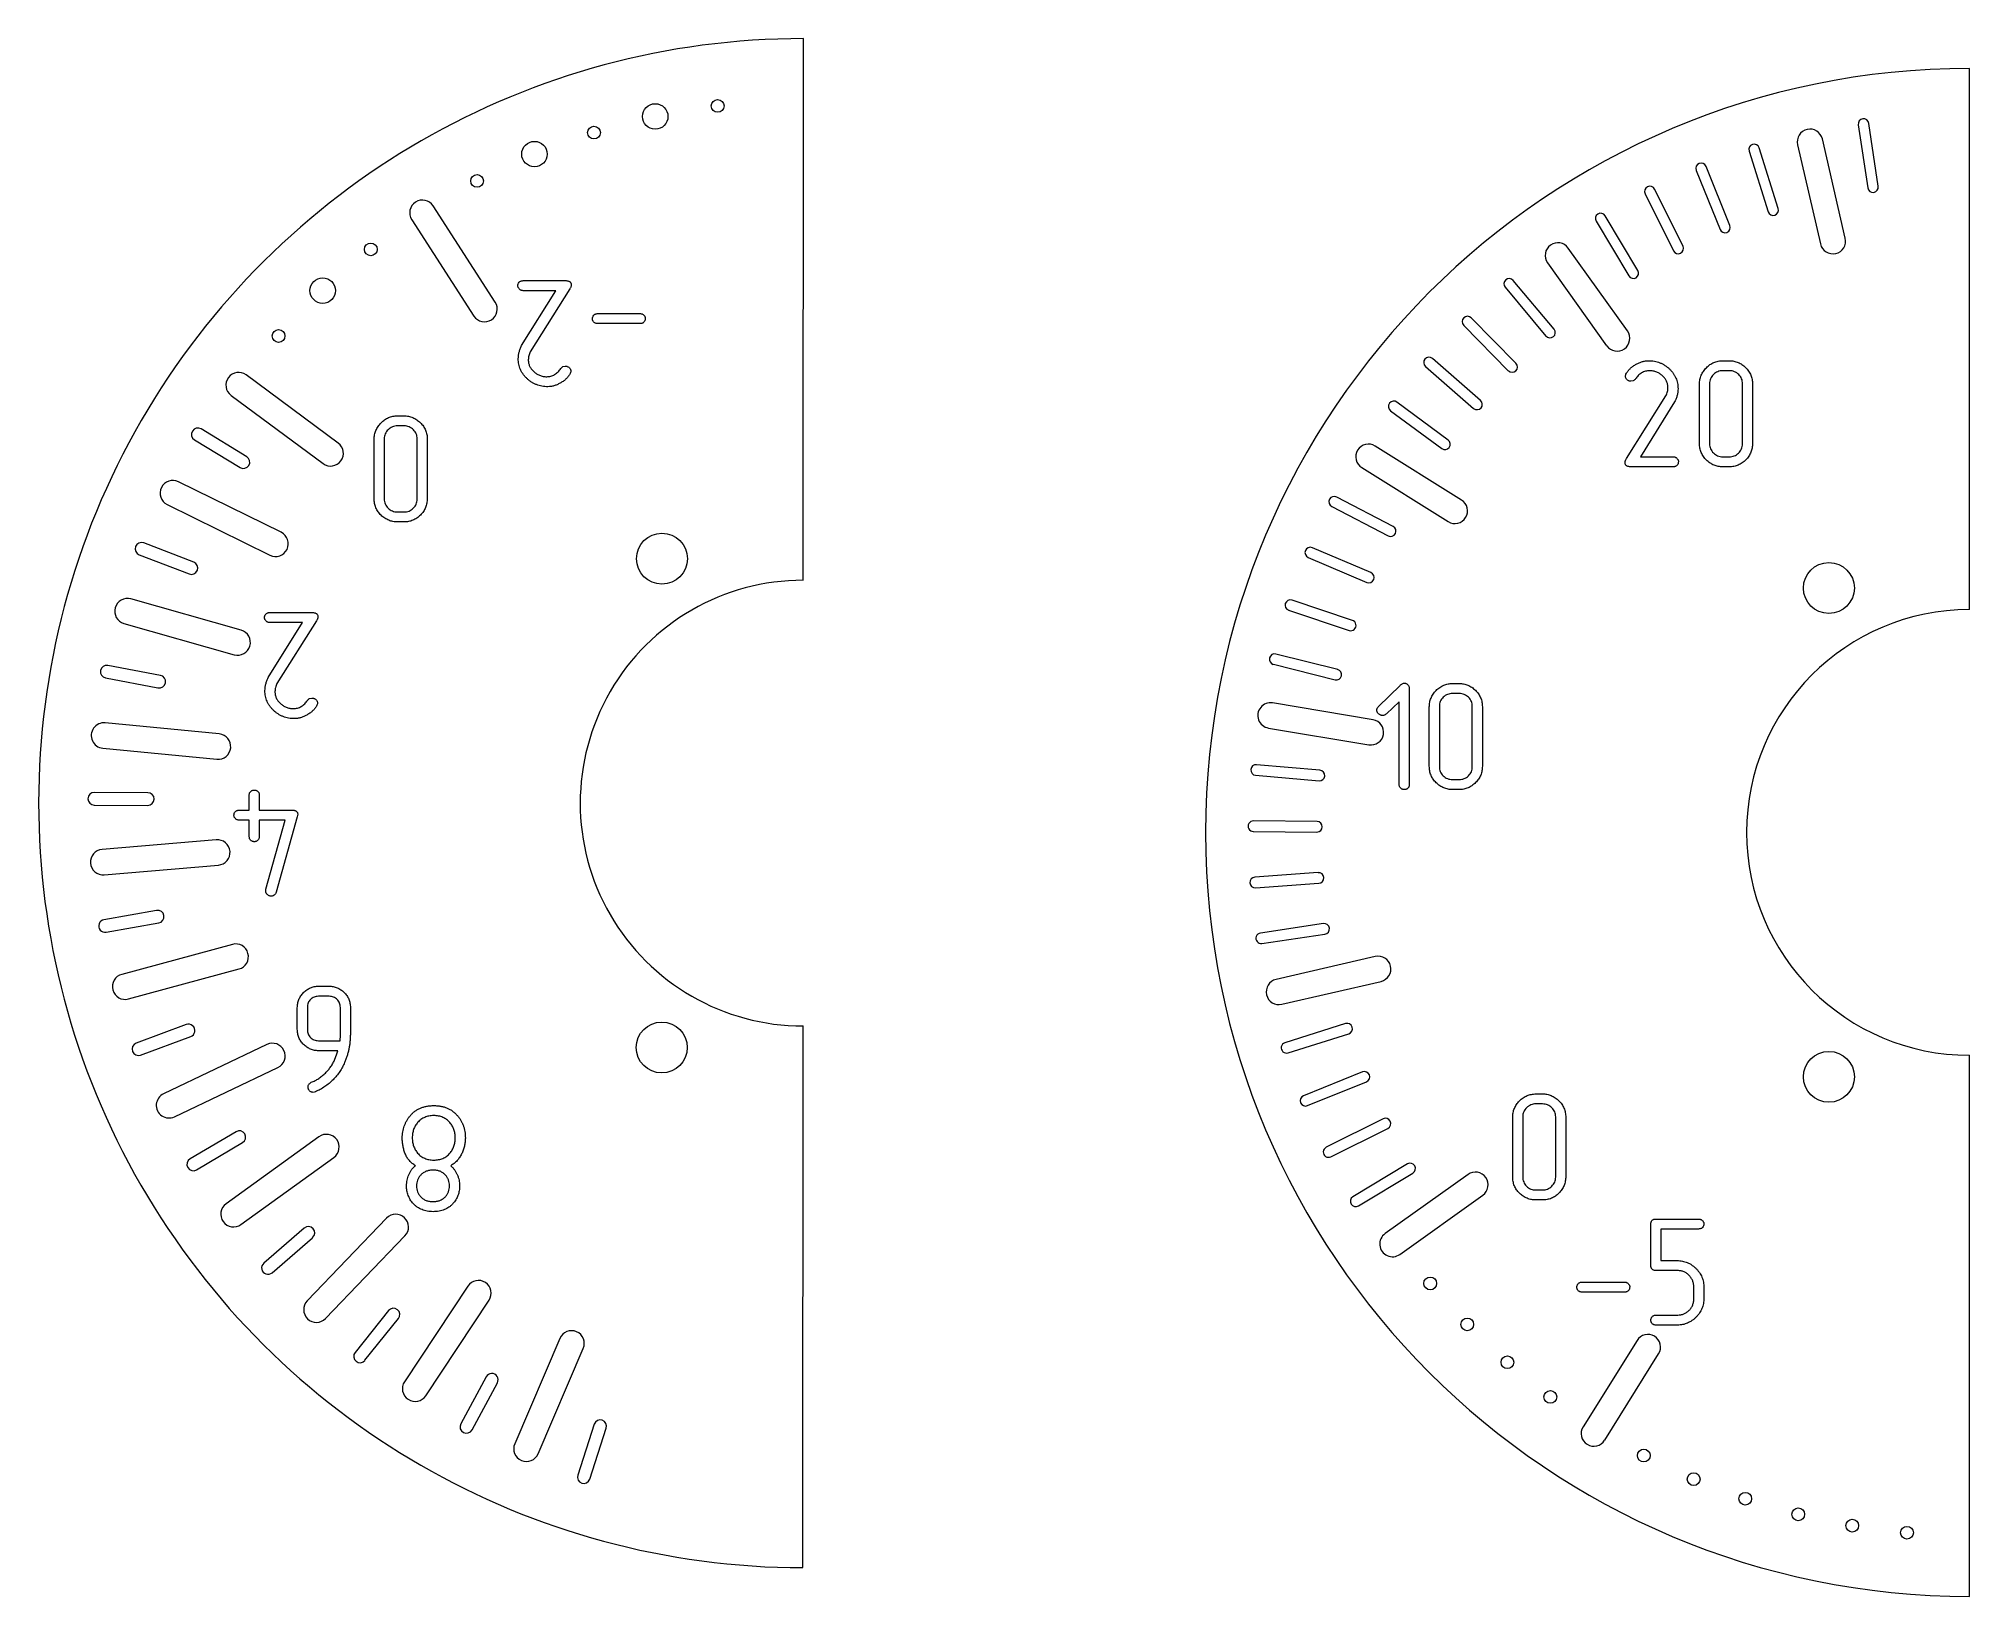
# Model space of a CAD drawing. Header units: millimetres. Extents: x 87.3 to 178.3, y 89.3 to 162.7.
import ezdxf

# ---------------------------------------------------------------- set-up
doc = ezdxf.new("R2010")
doc.units = ezdxf.units.MM

msp = doc.modelspace()

# ---------------------------------------------------------------- linework, layer by layer
at = {"color": 7, "linetype": 'Continuous', "lineweight": 15}
for p, q in [((123.318, 137.142), (123.328, 162.669)), ((178.28, 135.76), (178.28, 161.26)), ((173.044, 158.603), (173.487, 155.636)), ((173.982, 155.709), (173.538, 158.676)), ((169.271, 154.662), (168.369, 157.523)), ((170.182, 157.669), (171.261, 152.992)), ((172.431, 153.262), (171.351, 157.939)), ((166.992, 153.865), (165.869, 156.646)), ((167.892, 157.373), (168.795, 154.512)), ((165.405, 156.459), (166.529, 153.678)), ((108.795, 150.248), (105.869, 154.786)), ((162.997, 155.353), (164.335, 152.668)), ((164.783, 152.891), (163.444, 155.576)), ((104.86, 154.136), (107.786, 149.597)), ((160.683, 154.061), (162.228, 151.489)), ((162.657, 151.747), (161.111, 154.318)), ((158.396, 152.103), (161.183, 148.196)), ((162.16, 148.892), (159.373, 152.8)), ((110.111, 151.264), (112.106, 151.264)), ((158.706, 148.977), (156.777, 151.275)), ((110.042, 148.201), (111.657, 150.791)), ((111.657, 150.791), (110.111, 150.791)), ((112.316, 150.876), (110.448, 147.916)), ((156.394, 150.954), (158.322, 148.655)), ((113.624, 149.71), (115.62, 149.71)), ((156.905, 147.368), (154.802, 149.508)), ((115.62, 149.237), (113.624, 149.237)), ((154.446, 149.157), (156.548, 147.017)), ((155.236, 145.623), (152.972, 147.591)), ((166.66, 147.491), (166.96, 147.491)), ((101.397, 143.609), (97.058, 146.823)), ((111.988, 147.211), (112.1, 147.237)), ((152.644, 147.214), (154.908, 145.245)), ((162.44, 146.544), (162.328, 146.519)), ((166.965, 147.018), (166.655, 147.018)), ((96.343, 145.858), (100.683, 142.645)), ((162.112, 142.88), (163.979, 145.84)), ((165.56, 143.591), (165.56, 146.391)), ((166.033, 146.41), (166.033, 143.572)), ((167.587, 143.572), (167.587, 146.41)), ((168.06, 146.391), (168.06, 143.591)), ((104.191, 144.891), (104.491, 144.891)), ((151.001, 145.135), (153.412, 143.35)), ((153.71, 143.752), (151.298, 145.536)), ((164.386, 145.555), (162.771, 142.964)), ((97.085, 142.967), (94.935, 144.277)), ((103.091, 140.991), (103.091, 143.791)), ((103.564, 143.81), (103.564, 140.972)), ((104.496, 144.418), (104.186, 144.418)), ((105.118, 140.972), (105.118, 143.81)), ((105.591, 143.791), (105.591, 140.991)), ((94.622, 143.765), (96.773, 142.454)), ((154.343, 140.925), (150.273, 143.468)), ((162.771, 142.964), (164.317, 142.964)), ((166.655, 142.964), (166.965, 142.964)), ((149.637, 142.451), (153.708, 139.907)), ((164.317, 142.491), (162.322, 142.491)), ((166.96, 142.491), (166.66, 142.491)), ((98.709, 139.405), (93.863, 141.788)), ((151.12, 139.681), (148.459, 141.066)), ((93.334, 140.711), (98.179, 138.328)), ((104.186, 140.364), (104.496, 140.364)), ((148.228, 140.623), (150.889, 139.237)), ((104.491, 139.891), (104.191, 139.891)), ((92.016, 138.343), (94.367, 137.44)), ((94.582, 138), (92.231, 138.903)), ((150.072, 137.505), (147.31, 138.678)), ((147.115, 138.217), (149.877, 137.045)), ((96.818, 134.787), (91.624, 136.262)), ((98.17, 135.624), (100.165, 135.624)), ((146.194, 135.732), (149.039, 134.78)), ((149.198, 135.254), (146.353, 136.206)), ((91.296, 135.108), (96.491, 133.632)), ((98.101, 132.56), (99.716, 135.151)), ((99.716, 135.151), (98.17, 135.151)), ((100.375, 135.236), (98.507, 132.275)), ((93.011, 132.664), (90.536, 133.131)), ((145.472, 133.183), (148.383, 132.457)), ((148.504, 132.942), (145.593, 133.668)), ((90.425, 132.542), (92.9, 132.074)), ((150.427, 131.195), (151.446, 132.187)), ((151.878, 132.012), (151.878, 127.529)), ((153.924, 132.28), (154.224, 132.28)), ((100.047, 131.571), (100.159, 131.596)), ((150.171, 130.572), (145.437, 131.365)), ((151.405, 131.421), (150.799, 130.846)), ((151.405, 127.529), (151.405, 131.421)), ((152.824, 128.38), (152.824, 131.18)), ((153.297, 131.199), (153.297, 128.361)), ((154.23, 131.807), (153.919, 131.807)), ((154.851, 128.361), (154.851, 131.199)), ((155.324, 131.18), (155.324, 128.38)), ((95.787, 129.904), (90.412, 130.424)), ((145.239, 130.181), (149.973, 129.389)), ((90.297, 129.23), (95.672, 128.71)), ((147.669, 128.189), (144.68, 128.451)), ((144.636, 127.953), (147.625, 127.691)), ((153.919, 127.753), (154.23, 127.753)), ((89.9, 126.549), (92.418, 126.533)), ((92.422, 127.133), (89.903, 127.149)), ((97.203, 126.31), (97.203, 127.02)), ((97.676, 127.02), (97.676, 126.31)), ((154.224, 127.28), (153.924, 127.28)), ((96.721, 126.31), (97.203, 126.31)), ((97.203, 125.837), (96.721, 125.837)), ((97.203, 125.077), (97.203, 125.837)), ((97.676, 126.31), (99.225, 126.31)), ((97.676, 125.837), (97.676, 125.077)), ((98.897, 125.837), (97.676, 125.837)), ((97.988, 122.586), (98.897, 125.837)), ((99.463, 125.998), (98.466, 122.442)), ((99.478, 126.056), (99.463, 125.998)), ((99.485, 126.118), (99.478, 126.056)), ((147.533, 125.779), (144.533, 125.805)), ((95.648, 124.916), (90.267, 124.463)), ((144.529, 125.305), (147.529, 125.279)), ((90.368, 123.267), (95.749, 123.72)), ((147.587, 123.365), (144.594, 123.155)), ((144.629, 122.657), (147.622, 122.866)), ((97.978, 122.509), (97.988, 122.586)), ((98.38, 122.304), (98.334, 122.278)), ((92.835, 121.586), (90.354, 121.15)), ((90.458, 120.559), (92.939, 120.995)), ((147.831, 120.962), (144.863, 120.519)), ((144.937, 120.024), (147.904, 120.468)), ((96.406, 119.984), (91.194, 118.573)), ((150.278, 119.411), (145.601, 118.332)), ((91.507, 117.415), (96.72, 118.826)), ((100.976, 117.54), (100.459, 117.54)), ((100.468, 118.013), (100.968, 118.013)), ((145.871, 117.162), (150.548, 118.242)), ((99.468, 115.986), (99.468, 117)), ((99.941, 117.017), (99.941, 115.969)), ((101.495, 115.707), (101.495, 117.017)), ((101.968, 117.013), (101.968, 115.764)), ((94.236, 116.203), (91.874, 115.329)), ((92.082, 114.766), (94.444, 115.641)), ((101.483, 115.446), (101.495, 115.707)), ((123.301, 90.615), (123.31, 116.142)), ((148.878, 116.252), (146.017, 115.35)), ((146.167, 114.873), (149.028, 115.775)), ((98.037, 115.268), (93.162, 112.945)), ((100.459, 115.446), (101.483, 115.446)), ((101.373, 114.973), (100.469, 114.973)), ((101.241, 114.578), (101.316, 114.773)), ((101.316, 114.773), (101.373, 114.973)), ((178.28, 89.26), (178.28, 114.76)), ((93.678, 111.862), (98.553, 114.184)), ((149.675, 113.973), (146.894, 112.849)), ((100.318, 113.038), (100.211, 113.013)), ((147.081, 112.385), (149.862, 113.509)), ((157.853, 112.94), (158.153, 112.94)), ((158.158, 112.467), (157.847, 112.467)), ((96.579, 111.159), (94.412, 109.875)), ((150.649, 111.763), (147.964, 110.425)), ((148.187, 109.977), (150.872, 111.316)), ((156.753, 109.04), (156.753, 111.84)), ((157.226, 111.859), (157.226, 109.021)), ((158.78, 109.021), (158.78, 111.859)), ((159.253, 111.84), (159.253, 109.04)), ((94.718, 109.359), (96.885, 110.643)), ((100.487, 110.92), (96.107, 107.761)), ((96.81, 106.788), (101.189, 109.947)), ((151.793, 109.637), (149.222, 108.092)), ((149.479, 107.663), (152.051, 109.209)), ((154.648, 109.141), (150.74, 106.353)), ((157.847, 108.413), (158.158, 108.413)), ((151.437, 105.376), (155.344, 108.164)), ((158.153, 107.94), (157.853, 107.94)), ((99.79, 106.617), (97.888, 104.965)), ((103.677, 107.083), (99.935, 103.189)), ((163.266, 104.854), (163.266, 106.801)), ((163.516, 107.044), (165.516, 107.044)), ((163.739, 106.571), (163.739, 105.084)), ((165.513, 106.571), (163.739, 106.571)), ((98.282, 104.512), (100.183, 106.164)), ((100.801, 102.358), (104.542, 106.252)), ((163.739, 105.084), (164.499, 105.084)), ((107.503, 103.88), (104.521, 99.378)), ((160.028, 104.071), (162.024, 104.071)), ((164.533, 104.611), (163.52, 104.611)), ((165.293, 103.302), (165.293, 103.826)), ((165.766, 103.818), (165.766, 103.311)), ((105.521, 98.716), (108.504, 103.218)), ((162.024, 103.598), (160.028, 103.598)), ((103.763, 102.725), (102.189, 100.759)), ((102.657, 100.384), (104.232, 102.35)), ((164.516, 102.044), (163.516, 102.044)), ((163.52, 102.517), (164.533, 102.517)), ((111.842, 101.416), (109.716, 96.452)), ((162.615, 101.324), (160.072, 97.253)), ((110.819, 95.98), (112.945, 100.943)), ((161.089, 96.617), (163.633, 100.688)), ((108.37, 99.608), (107.174, 97.392)), ((107.702, 97.107), (108.898, 99.323)), ((113.462, 97.368), (112.682, 94.973)), ((113.253, 94.788), (114.032, 97.183))]:
    msp.add_line(p, q, dxfattribs=at)
for centre, radius in [((116.337, 159.001), 0.6), ((119.279, 159.497), 0.3), ((113.451, 158.242), 0.3), ((110.645, 157.227), 0.6), ((107.943, 155.963), 0.3), ((102.932, 152.733), 0.3), ((100.665, 150.792), 0.6), ((98.583, 148.656), 0.3), ((116.655, 138.162), 1.2), ((171.657, 136.778), 1.2), ((116.646, 115.126), 1.2), ((171.657, 113.742), 1.2), ((152.865, 104.006), 0.3), ((154.611, 102.077), 0.3), ((156.503, 100.292), 0.3), ((158.529, 98.66), 0.3), ((162.934, 95.898), 0.3), ((165.285, 94.784), 0.3), ((167.716, 93.859), 0.3), ((170.212, 93.127), 0.3), ((172.758, 92.593), 0.3), ((175.338, 92.26), 0.3)]:
    msp.add_circle(centre, radius, dxfattribs=at)
for centre, radius, start, end in [((123.301, 126.642), 36.027, 89.95685, 270), ((178.28, 125.26), 36, 90, 270), ((170.766, 157.804), 0.6, 13, 193), ((173.291, 158.64), 0.25, 8.5, 188.5), ((168.131, 157.448), 0.25, 17.5, 197.5), ((165.637, 156.553), 0.25, 22, 202), ((163.221, 155.464), 0.25, 26.5, 206.5), ((173.735, 155.672), 0.25, 188.5, 8.5), ((105.364, 154.461), 0.6, 32.81176, 212.81176), ((160.897, 154.19), 0.25, 31, 211), ((166.761, 153.771), 0.25, 202, 22), ((169.033, 154.587), 0.25, 197.5, 17.5), ((158.884, 152.452), 0.6, 35.5, 215.5), ((164.559, 152.779), 0.25, 206.5, 26.5), ((171.846, 153.127), 0.6, 193, 13), ((156.586, 151.114), 0.25, 40, 220), ((162.442, 151.618), 0.25, 211, 31), ((108.291, 149.922), 0.6, 212.81176, 32.81176), ((154.624, 149.332), 0.25, 44.5, 224.5), ((158.514, 148.816), 0.25, 220, 40), ((161.672, 148.544), 0.6, 215.5, 35.5), ((152.808, 147.402), 0.25, 49, 229), ((96.701, 146.34), 0.6, 53.47842, 233.47842), ((156.727, 147.193), 0.25, 224.5, 44.5), ((155.072, 145.434), 0.25, 229, 49), ((151.15, 145.336), 0.25, 53.5, 233.5), ((94.778, 144.021), 0.3, 58.64509, 238.64509), ((96.929, 142.711), 0.3, 238.64509, 58.64509), ((101.04, 143.127), 0.6, 233.47842, 53.47842), ((149.955, 142.96), 0.6, 58, 238), ((153.561, 143.551), 0.25, 233.5, 53.5), ((93.598, 141.25), 0.6, 63.81176, 243.81176), ((148.343, 140.844), 0.25, 62.5, 242.5), ((154.026, 140.416), 0.6, 238, 58), ((98.444, 138.866), 0.6, 243.81176, 63.81176), ((151.004, 139.459), 0.25, 242.5, 62.5), ((92.124, 138.623), 0.3, 68.97842, 248.97842), ((147.213, 138.447), 0.25, 67, 247), ((94.475, 137.72), 0.3, 248.97842, 68.97842), ((149.974, 137.275), 0.25, 247, 67), ((123.301, 126.642), 10.5, 89.9044, 270.05245), ((91.46, 135.685), 0.6, 74.14509, 254.14509), ((146.274, 135.969), 0.25, 71.5, 251.5), ((178.28, 125.26), 10.5, 90, 270), ((96.655, 134.21), 0.6, 254.14509, 74.14509), ((149.119, 135.017), 0.25, 251.5, 71.5), ((90.48, 132.836), 0.3, 79.31176, 259.31176), ((145.532, 133.425), 0.25, 76, 256), ((148.443, 132.699), 0.25, 256, 76), ((92.955, 132.369), 0.3, 259.31176, 79.31176), ((145.338, 130.773), 0.6, 80.5, 260.5), ((90.354, 129.827), 0.6, 84.47842, 264.47842), ((150.072, 129.981), 0.6, 260.5, 80.5), ((95.729, 129.307), 0.6, 264.47842, 84.47842), ((144.658, 128.202), 0.25, 85, 265), ((147.647, 127.94), 0.25, 265, 85), ((89.901, 126.849), 0.3, 89.64509, 269.64509), ((92.42, 126.833), 0.3, 269.64509, 89.64509), ((144.531, 125.555), 0.25, 89.5, 269.5), ((147.531, 125.529), 0.25, 269.5, 89.5), ((95.698, 124.318), 0.6, 274.81176, 94.81176), ((90.317, 123.865), 0.6, 94.81176, 274.81176), ((144.612, 122.906), 0.25, 94, 274), ((147.605, 123.115), 0.25, 274, 94), ((90.406, 120.854), 0.3, 99.97842, 279.97842), ((92.887, 121.291), 0.3, 279.97842, 99.97842), ((144.9, 120.272), 0.25, 98.5, 278.5), ((147.867, 120.715), 0.25, 278.5, 98.5), ((96.563, 119.405), 0.6, 285.14509, 105.14509), ((150.413, 118.827), 0.6, 283, 103), ((91.35, 117.994), 0.6, 105.14509, 285.14509), ((145.736, 117.747), 0.6, 103, 283), ((94.34, 115.922), 0.3, 290.31176, 110.31176), ((148.953, 116.014), 0.25, 287.5, 107.5), ((91.978, 115.048), 0.3, 110.31176, 290.31176), ((98.295, 114.726), 0.6, 295.47842, 115.47842), ((146.092, 115.111), 0.25, 107.5, 287.5), ((149.769, 113.741), 0.25, 292, 112), ((93.42, 112.403), 0.6, 115.47842, 295.47842), ((146.987, 112.617), 0.25, 112, 292), ((96.732, 110.901), 0.3, 300.64509, 120.64509), ((100.838, 110.434), 0.6, 305.81176, 125.81176), ((150.76, 111.54), 0.25, 296.5, 116.5), ((148.076, 110.201), 0.25, 116.5, 296.5), ((94.565, 109.617), 0.3, 120.64509, 300.64509), ((151.922, 109.423), 0.25, 301, 121), ((154.996, 108.652), 0.6, 305.5, 125.5), ((96.459, 107.274), 0.6, 125.81176, 305.81176), ((149.35, 107.878), 0.25, 121, 301), ((99.987, 106.391), 0.3, 310.97842, 130.97842), ((104.109, 106.667), 0.6, 316.14509, 136.14509), ((151.088, 105.865), 0.6, 125.5, 305.5), ((98.085, 104.739), 0.3, 130.97842, 310.97842), ((108.003, 103.549), 0.6, 326.47842, 146.47842), ((100.368, 102.774), 0.6, 136.14509, 316.14509), ((103.997, 102.537), 0.3, 321.31176, 141.31176), ((112.394, 101.18), 0.6, 336.81176, 156.81176), ((163.124, 101.006), 0.6, 328, 148), ((102.423, 100.571), 0.3, 141.31176, 321.31176), ((105.021, 99.047), 0.6, 146.47842, 326.47842), ((108.634, 99.466), 0.3, 331.64509, 151.64509), ((107.438, 97.249), 0.3, 151.64509, 331.64509), ((113.747, 97.276), 0.3, 341.97842, 161.97842), ((160.58, 96.935), 0.6, 148, 328), ((110.268, 96.216), 0.6, 156.81176, 336.81176), ((112.968, 94.88), 0.3, 161.97842, 341.97842)]:
    msp.add_arc(centre, radius, start, end, dxfattribs=at)
for points, knots in [([(109.862, 151.028), (109.865, 151.055), (109.872, 151.113), (109.913, 151.177), (109.958, 151.222), (110.002, 151.248), (110.054, 151.261), (110.091, 151.263), (110.111, 151.264)], [0, 0, 0, 0, 0.214, 0.451833, 0.578818, 0.710058, 0.847436, 1, 1, 1, 1]), ([(112.106, 151.264), (112.127, 151.264), (112.167, 151.263), (112.223, 151.253), (112.271, 151.238), (112.31, 151.216), (112.34, 151.187), (112.363, 151.151), (112.375, 151.109), (112.377, 151.079), (112.377, 151.063)], [0, 0, 0, 0, 0.164781, 0.309533, 0.439642, 0.553959, 0.660652, 0.764158, 0.876082, 1, 1, 1, 1]), ([(110.111, 150.791), (110.094, 150.792), (110.061, 150.794), (110.014, 150.808), (109.971, 150.832), (109.933, 150.863), (109.903, 150.901), (109.878, 150.94), (109.864, 150.983), (109.862, 151.013), (109.862, 151.028)], [0, 0, 0, 0, 0.131129, 0.258674, 0.38558, 0.515853, 0.646125, 0.765791, 0.882714, 1, 1, 1, 1]), ([(112.377, 151.063), (112.376, 151.049), (112.374, 151.02), (112.363, 150.975), (112.342, 150.926), (112.325, 150.893), (112.316, 150.876)], [0, 0, 0, 0, 0.20848, 0.438068, 0.702729, 1, 1, 1, 1]), ([(113.375, 149.474), (113.378, 149.501), (113.386, 149.559), (113.426, 149.623), (113.471, 149.668), (113.515, 149.694), (113.568, 149.707), (113.605, 149.709), (113.624, 149.71)], [0, 0, 0, 0, 0.214, 0.451833, 0.578818, 0.710058, 0.847436, 1, 1, 1, 1]), ([(113.624, 149.237), (113.608, 149.238), (113.575, 149.239), (113.527, 149.254), (113.485, 149.278), (113.447, 149.309), (113.416, 149.347), (113.392, 149.386), (113.377, 149.429), (113.376, 149.459), (113.375, 149.474)], [0, 0, 0, 0, 0.131129, 0.258674, 0.38558, 0.515853, 0.646125, 0.765791, 0.882714, 1, 1, 1, 1]), ([(115.62, 149.71), (115.638, 149.71), (115.673, 149.708), (115.723, 149.695), (115.767, 149.674), (115.792, 149.653), (115.804, 149.643)], [0, 0, 0, 0, 0.267991, 0.522105, 0.761081, 1, 1, 1, 1]), ([(115.869, 149.474), (115.868, 149.46), (115.866, 149.432), (115.853, 149.391), (115.832, 149.35), (115.803, 149.313), (115.767, 149.279), (115.724, 149.254), (115.673, 149.241), (115.638, 149.239), (115.62, 149.237)], [0, 0, 0, 0, 0.108552, 0.221534, 0.3367, 0.465176, 0.592574, 0.720332, 0.855355, 1, 1, 1, 1]), ([(115.804, 149.643), (115.814, 149.631), (115.834, 149.607), (115.854, 149.566), (115.866, 149.521), (115.868, 149.49), (115.869, 149.474)], [0, 0, 0, 0, 0.252186, 0.494567, 0.742261, 1, 1, 1, 1]), ([(109.882, 147.583), (109.884, 147.635), (109.888, 147.739), (109.919, 147.895), (109.97, 148.05), (110.018, 148.15), (110.042, 148.201)], [0, 0, 0, 0, 0.239945, 0.485303, 0.737292, 1, 1, 1, 1]), ([(111.277, 146.264), (111.229, 146.266), (111.135, 146.268), (110.997, 146.286), (110.864, 146.317), (110.737, 146.36), (110.615, 146.414), (110.5, 146.483), (110.389, 146.562), (110.286, 146.652), (110.191, 146.751), (110.108, 146.856), (110.038, 146.966), (109.981, 147.08), (109.936, 147.199), (109.905, 147.323), (109.885, 147.451), (109.883, 147.539), (109.882, 147.583)], [0, 0, 0, 0, 0.067324, 0.132162, 0.196105, 0.258192, 0.320609, 0.383119, 0.446532, 0.511385, 0.575745, 0.638076, 0.698991, 0.758707, 0.817863, 0.877118, 0.937616, 1, 1, 1, 1]), ([(110.448, 147.916), (110.434, 147.883), (110.406, 147.821), (110.376, 147.725), (110.359, 147.631), (110.356, 147.569), (110.355, 147.539)], [0, 0, 0, 0, 0.269494, 0.526273, 0.767497, 1, 1, 1, 1]), ([(110.355, 147.539), (110.355, 147.512), (110.357, 147.46), (110.369, 147.383), (110.389, 147.308), (110.416, 147.236), (110.453, 147.167), (110.497, 147.101), (110.549, 147.038), (110.588, 146.998), (110.608, 146.978)], [0, 0, 0, 0, 0.12517, 0.248202, 0.369082, 0.490409, 0.61266, 0.736536, 0.865638, 1, 1, 1, 1]), ([(162.575, 147.325), (162.623, 147.35), (162.716, 147.398), (162.862, 147.448), (163.006, 147.485), (163.103, 147.489), (163.151, 147.491)], [0, 0, 0, 0, 0.263972, 0.519688, 0.765358, 1, 1, 1, 1]), ([(163.151, 147.491), (163.199, 147.49), (163.293, 147.487), (163.431, 147.469), (163.564, 147.438), (163.692, 147.396), (163.813, 147.341), (163.928, 147.273), (164.039, 147.193), (164.142, 147.103), (164.237, 147.005), (164.32, 146.9), (164.389, 146.79), (164.447, 146.676), (164.491, 146.557), (164.523, 146.433), (164.543, 146.304), (164.545, 146.217), (164.546, 146.172)], [0, 0, 0, 0, 0.067321, 0.132157, 0.196097, 0.25865, 0.320614, 0.383123, 0.446532, 0.511383, 0.57574, 0.638069, 0.698982, 0.758253, 0.81787, 0.877123, 0.937619, 1, 1, 1, 1]), ([(165.56, 146.391), (165.561, 146.427), (165.563, 146.498), (165.578, 146.604), (165.604, 146.706), (165.639, 146.804), (165.684, 146.899), (165.74, 146.99), (165.806, 147.078), (165.88, 147.162), (165.962, 147.239), (166.049, 147.306), (166.14, 147.364), (166.236, 147.41), (166.336, 147.447), (166.441, 147.471), (166.549, 147.488), (166.623, 147.49), (166.66, 147.491)], [0, 0, 0, 0, 0.06246, 0.124218, 0.18474, 0.24452, 0.305525, 0.366992, 0.430356, 0.495776, 0.561116, 0.625219, 0.687328, 0.748599, 0.809737, 0.872041, 0.935096, 1, 1, 1, 1]), ([(166.96, 147.491), (166.996, 147.49), (167.069, 147.488), (167.175, 147.473), (167.278, 147.447), (167.377, 147.413), (167.472, 147.368), (167.564, 147.312), (167.651, 147.247), (167.734, 147.172), (167.81, 147.091), (167.877, 147.004), (167.933, 146.912), (167.981, 146.817), (168.015, 146.716), (168.042, 146.612), (168.057, 146.503), (168.059, 146.429), (168.06, 146.391)], [0, 0, 0, 0, 0.063582, 0.125243, 0.186263, 0.247099, 0.307195, 0.368565, 0.431829, 0.496691, 0.561929, 0.625075, 0.686763, 0.747939, 0.809352, 0.871112, 0.934588, 1, 1, 1, 1]), ([(110.608, 146.978), (110.65, 146.943), (110.735, 146.873), (110.86, 146.81), (110.967, 146.772), (111.051, 146.752), (111.139, 146.74), (111.198, 146.738), (111.229, 146.737)], [0, 0, 0, 0, 0.238617, 0.484615, 0.611036, 0.73843, 0.866613, 1, 1, 1, 1]), ([(111.229, 146.737), (111.26, 146.739), (111.324, 146.741), (111.417, 146.761), (111.51, 146.791), (111.568, 146.822), (111.597, 146.838)], [0, 0, 0, 0, 0.246724, 0.492414, 0.740665, 1, 1, 1, 1]), ([(111.597, 146.838), (111.626, 146.857), (111.683, 146.895), (111.76, 146.963), (111.831, 147.038), (111.87, 147.094), (111.89, 147.123)], [0, 0, 0, 0, 0.250598, 0.499733, 0.748497, 1, 1, 1, 1]), ([(112.316, 146.851), (112.286, 146.809), (112.226, 146.725), (112.116, 146.613), (111.992, 146.513), (111.9, 146.458), (111.853, 146.43)], [0, 0, 0, 0, 0.244476, 0.491291, 0.741918, 1, 1, 1, 1]), ([(111.89, 147.123), (111.902, 147.139), (111.929, 147.174), (111.967, 147.198), (111.988, 147.211)], [0, 0, 0, 0, 0.449746, 1, 1, 1, 1]), ([(112.1, 147.237), (112.116, 147.236), (112.147, 147.234), (112.194, 147.221), (112.238, 147.199), (112.279, 147.168), (112.315, 147.132), (112.341, 147.09), (112.356, 147.043), (112.358, 147.011), (112.359, 146.994)], [0, 0, 0, 0, 0.121297, 0.241159, 0.367235, 0.497722, 0.628733, 0.751682, 0.873098, 1, 1, 1, 1]), ([(112.359, 146.994), (112.357, 146.974), (112.35, 146.924), (112.329, 146.878), (112.316, 146.851)], [0, 0, 0, 0, 0.408099, 1, 1, 1, 1]), ([(162.069, 146.762), (162.071, 146.782), (162.078, 146.832), (162.099, 146.877), (162.112, 146.904)], [0, 0, 0, 0, 0.408099, 1, 1, 1, 1]), ([(162.328, 146.519), (162.312, 146.519), (162.28, 146.521), (162.235, 146.536), (162.189, 146.556), (162.149, 146.588), (162.113, 146.623), (162.087, 146.666), (162.072, 146.712), (162.07, 146.745), (162.069, 146.762)], [0, 0, 0, 0, 0.121349, 0.242012, 0.366964, 0.497507, 0.628574, 0.751576, 0.873043, 1, 1, 1, 1]), ([(162.112, 146.904), (162.142, 146.946), (162.202, 147.031), (162.312, 147.142), (162.436, 147.243), (162.528, 147.298), (162.575, 147.325)], [0, 0, 0, 0, 0.244476, 0.491291, 0.741918, 1, 1, 1, 1]), ([(162.538, 146.633), (162.526, 146.617), (162.499, 146.582), (162.461, 146.557), (162.44, 146.544)], [0, 0, 0, 0, 0.449746, 1, 1, 1, 1]), ([(162.831, 146.918), (162.802, 146.899), (162.745, 146.861), (162.668, 146.792), (162.597, 146.717), (162.558, 146.661), (162.538, 146.633)], [0, 0, 0, 0, 0.250598, 0.499733, 0.748497, 1, 1, 1, 1]), ([(163.199, 147.018), (163.167, 147.017), (163.104, 147.015), (163.011, 146.994), (162.918, 146.964), (162.86, 146.933), (162.831, 146.918)], [0, 0, 0, 0, 0.246724, 0.492414, 0.740665, 1, 1, 1, 1]), ([(163.82, 146.777), (163.778, 146.812), (163.694, 146.883), (163.568, 146.945), (163.461, 146.982), (163.377, 147.004), (163.289, 147.015), (163.23, 147.017), (163.199, 147.018)], [0, 0, 0, 0, 0.238699, 0.484072, 0.610536, 0.738341, 0.866568, 1, 1, 1, 1]), ([(164.073, 146.217), (164.073, 146.243), (164.071, 146.296), (164.059, 146.373), (164.039, 146.447), (164.012, 146.52), (163.975, 146.588), (163.931, 146.654), (163.879, 146.718), (163.84, 146.757), (163.82, 146.777)], [0, 0, 0, 0, 0.12517, 0.248202, 0.369082, 0.490409, 0.61266, 0.736536, 0.865638, 1, 1, 1, 1]), ([(166.655, 147.018), (166.613, 147.016), (166.532, 147.013), (166.416, 146.977), (166.308, 146.922), (166.214, 146.843), (166.132, 146.752), (166.075, 146.646), (166.039, 146.531), (166.035, 146.451), (166.033, 146.41)], [0, 0, 0, 0, 0.128267, 0.251307, 0.374425, 0.502543, 0.629553, 0.751776, 0.872723, 1, 1, 1, 1]), ([(167.587, 146.41), (167.585, 146.45), (167.58, 146.529), (167.547, 146.644), (167.487, 146.748), (167.41, 146.842), (167.315, 146.919), (167.209, 146.978), (167.09, 147.011), (167.008, 147.016), (166.965, 147.018)], [0, 0, 0, 0, 0.12507, 0.245674, 0.366909, 0.493307, 0.620547, 0.744655, 0.868407, 1, 1, 1, 1]), ([(111.853, 146.43), (111.805, 146.406), (111.712, 146.358), (111.566, 146.306), (111.421, 146.271), (111.325, 146.266), (111.277, 146.264)], [0, 0, 0, 0, 0.26392, 0.520175, 0.765404, 1, 1, 1, 1]), ([(163.979, 145.84), (163.994, 145.872), (164.022, 145.935), (164.052, 146.031), (164.069, 146.125), (164.072, 146.186), (164.073, 146.217)], [0, 0, 0, 0, 0.269494, 0.526273, 0.767497, 1, 1, 1, 1]), ([(164.546, 146.172), (164.545, 146.121), (164.541, 146.017), (164.508, 145.861), (164.46, 145.705), (164.411, 145.606), (164.386, 145.555)], [0, 0, 0, 0, 0.239748, 0.485325, 0.736712, 1, 1, 1, 1]), ([(103.091, 143.791), (103.092, 143.827), (103.095, 143.899), (103.109, 144.004), (103.135, 144.106), (103.17, 144.204), (103.216, 144.299), (103.271, 144.391), (103.337, 144.478), (103.411, 144.562), (103.493, 144.639), (103.58, 144.706), (103.672, 144.764), (103.767, 144.811), (103.867, 144.847), (103.972, 144.872), (104.08, 144.889), (104.154, 144.89), (104.191, 144.891)], [0, 0, 0, 0, 0.06246, 0.124218, 0.18474, 0.24452, 0.305525, 0.366992, 0.430356, 0.495776, 0.561116, 0.625219, 0.687328, 0.748599, 0.809737, 0.872041, 0.935096, 1, 1, 1, 1]), ([(104.491, 144.891), (104.528, 144.89), (104.6, 144.888), (104.707, 144.873), (104.809, 144.847), (104.909, 144.813), (105.004, 144.768), (105.095, 144.713), (105.182, 144.647), (105.265, 144.572), (105.342, 144.491), (105.409, 144.404), (105.465, 144.313), (105.512, 144.218), (105.546, 144.117), (105.574, 144.013), (105.588, 143.903), (105.59, 143.829), (105.591, 143.791)], [0, 0, 0, 0, 0.063582, 0.125243, 0.186263, 0.247099, 0.307195, 0.368565, 0.431829, 0.496691, 0.561929, 0.625075, 0.686763, 0.747939, 0.809352, 0.871112, 0.934588, 1, 1, 1, 1]), ([(104.186, 144.418), (104.145, 144.417), (104.063, 144.413), (103.947, 144.377), (103.839, 144.322), (103.745, 144.243), (103.664, 144.152), (103.606, 144.047), (103.571, 143.931), (103.566, 143.851), (103.564, 143.81)], [0, 0, 0, 0, 0.128267, 0.251307, 0.374425, 0.502543, 0.629553, 0.751776, 0.872723, 1, 1, 1, 1]), ([(105.118, 143.81), (105.116, 143.851), (105.111, 143.93), (105.078, 144.045), (105.019, 144.148), (104.941, 144.242), (104.847, 144.32), (104.74, 144.378), (104.621, 144.412), (104.539, 144.416), (104.496, 144.418)], [0, 0, 0, 0, 0.12507, 0.245674, 0.366909, 0.493307, 0.620547, 0.744655, 0.868407, 1, 1, 1, 1]), ([(162.051, 142.693), (162.052, 142.706), (162.054, 142.736), (162.066, 142.78), (162.085, 142.829), (162.103, 142.862), (162.112, 142.88)], [0, 0, 0, 0, 0.208625, 0.439663, 0.702523, 1, 1, 1, 1]), ([(164.317, 142.964), (164.334, 142.963), (164.367, 142.962), (164.414, 142.948), (164.457, 142.924), (164.495, 142.892), (164.525, 142.855), (164.55, 142.815), (164.564, 142.772), (164.566, 142.742), (164.566, 142.728)], [0, 0, 0, 0, 0.131129, 0.258674, 0.38558, 0.515853, 0.646125, 0.765791, 0.882714, 1, 1, 1, 1]), ([(166.66, 142.491), (166.623, 142.492), (166.551, 142.494), (166.445, 142.51), (166.342, 142.534), (166.242, 142.568), (166.147, 142.614), (166.055, 142.669), (165.967, 142.733), (165.885, 142.808), (165.809, 142.888), (165.743, 142.975), (165.686, 143.067), (165.639, 143.163), (165.603, 143.264), (165.578, 143.369), (165.563, 143.478), (165.561, 143.553), (165.56, 143.591)], [0, 0, 0, 0, 0.063522, 0.125126, 0.185945, 0.246724, 0.307577, 0.368576, 0.431418, 0.496219, 0.560533, 0.62362, 0.685251, 0.746918, 0.808476, 0.870624, 0.93404, 1, 1, 1, 1]), ([(166.033, 143.572), (166.035, 143.532), (166.039, 143.452), (166.075, 143.338), (166.132, 143.233), (166.211, 143.14), (166.306, 143.062), (166.413, 143.004), (166.531, 142.971), (166.613, 142.966), (166.655, 142.964)], [0, 0, 0, 0, 0.12512, 0.246084, 0.3678, 0.49495, 0.623086, 0.746728, 0.87053, 1, 1, 1, 1]), ([(168.06, 143.591), (168.059, 143.554), (168.057, 143.482), (168.042, 143.376), (168.016, 143.273), (167.981, 143.174), (167.937, 143.078), (167.881, 142.986), (167.816, 142.899), (167.741, 142.816), (167.659, 142.741), (167.573, 142.674), (167.481, 142.618), (167.386, 142.57), (167.285, 142.535), (167.181, 142.509), (167.072, 142.494), (166.998, 142.492), (166.96, 142.491)], [0, 0, 0, 0, 0.063569, 0.125219, 0.186227, 0.247051, 0.307689, 0.369047, 0.432299, 0.497149, 0.561958, 0.625092, 0.686769, 0.747932, 0.809536, 0.871137, 0.934601, 1, 1, 1, 1]), ([(166.965, 142.964), (167.006, 142.966), (167.087, 142.969), (167.202, 143.004), (167.31, 143.058), (167.405, 143.135), (167.486, 143.226), (167.544, 143.332), (167.581, 143.449), (167.585, 143.53), (167.587, 143.572)], [0, 0, 0, 0, 0.127053, 0.248618, 0.371114, 0.49774, 0.625341, 0.747443, 0.870675, 1, 1, 1, 1]), ([(162.322, 142.491), (162.301, 142.492), (162.261, 142.493), (162.205, 142.502), (162.157, 142.517), (162.118, 142.54), (162.088, 142.569), (162.065, 142.604), (162.053, 142.646), (162.051, 142.677), (162.051, 142.693)], [0, 0, 0, 0, 0.164781, 0.309533, 0.439642, 0.553959, 0.660652, 0.764158, 0.876082, 1, 1, 1, 1]), ([(164.566, 142.728), (164.563, 142.7), (164.556, 142.642), (164.515, 142.578), (164.471, 142.532), (164.426, 142.508), (164.374, 142.494), (164.337, 142.492), (164.317, 142.491)], [0, 0, 0, 0, 0.213786, 0.453755, 0.580613, 0.71035, 0.847589, 1, 1, 1, 1]), ([(104.191, 139.891), (104.155, 139.892), (104.082, 139.894), (103.976, 139.91), (103.873, 139.934), (103.773, 139.969), (103.679, 140.015), (103.587, 140.069), (103.499, 140.133), (103.417, 140.208), (103.341, 140.289), (103.274, 140.375), (103.217, 140.467), (103.171, 140.563), (103.135, 140.664), (103.109, 140.769), (103.094, 140.879), (103.092, 140.953), (103.091, 140.991)], [0, 0, 0, 0, 0.063522, 0.125126, 0.185945, 0.246724, 0.307577, 0.368576, 0.431418, 0.496219, 0.560533, 0.62362, 0.685251, 0.746918, 0.808476, 0.870624, 0.93404, 1, 1, 1, 1]), ([(103.564, 140.972), (103.566, 140.932), (103.571, 140.853), (103.606, 140.738), (103.663, 140.633), (103.742, 140.54), (103.837, 140.462), (103.945, 140.405), (104.063, 140.371), (104.144, 140.367), (104.186, 140.364)], [0, 0, 0, 0, 0.12512, 0.246084, 0.3678, 0.49495, 0.623086, 0.746728, 0.87053, 1, 1, 1, 1]), ([(105.591, 140.991), (105.59, 140.955), (105.588, 140.883), (105.573, 140.776), (105.547, 140.673), (105.513, 140.574), (105.468, 140.478), (105.413, 140.387), (105.347, 140.299), (105.273, 140.216), (105.191, 140.141), (105.104, 140.074), (105.013, 140.018), (104.917, 139.971), (104.817, 139.935), (104.712, 139.909), (104.603, 139.895), (104.529, 139.892), (104.491, 139.891)], [0, 0, 0, 0, 0.063569, 0.125219, 0.186227, 0.247051, 0.307689, 0.369047, 0.432299, 0.497149, 0.561958, 0.625092, 0.686769, 0.747932, 0.809536, 0.871137, 0.934601, 1, 1, 1, 1]), ([(104.496, 140.364), (104.538, 140.366), (104.618, 140.37), (104.733, 140.405), (104.841, 140.459), (104.936, 140.535), (105.018, 140.626), (105.075, 140.733), (105.112, 140.849), (105.116, 140.931), (105.118, 140.972)], [0, 0, 0, 0, 0.127053, 0.248618, 0.371114, 0.49774, 0.625341, 0.747443, 0.870675, 1, 1, 1, 1]), ([(97.92, 135.388), (97.924, 135.415), (97.931, 135.473), (97.972, 135.537), (98.017, 135.582), (98.061, 135.608), (98.113, 135.621), (98.15, 135.623), (98.17, 135.624)], [0, 0, 0, 0, 0.214, 0.451833, 0.578818, 0.710058, 0.847436, 1, 1, 1, 1]), ([(100.165, 135.624), (100.186, 135.624), (100.226, 135.623), (100.282, 135.613), (100.329, 135.598), (100.369, 135.575), (100.399, 135.546), (100.422, 135.511), (100.434, 135.469), (100.436, 135.438), (100.436, 135.422)], [0, 0, 0, 0, 0.164781, 0.309533, 0.439642, 0.553959, 0.660652, 0.764158, 0.876082, 1, 1, 1, 1]), ([(98.17, 135.151), (98.153, 135.152), (98.12, 135.153), (98.073, 135.167), (98.03, 135.191), (97.992, 135.223), (97.962, 135.26), (97.937, 135.3), (97.923, 135.343), (97.921, 135.373), (97.92, 135.388)], [0, 0, 0, 0, 0.131129, 0.258674, 0.38558, 0.515853, 0.646125, 0.765791, 0.882714, 1, 1, 1, 1]), ([(100.436, 135.422), (100.435, 135.409), (100.433, 135.38), (100.422, 135.334), (100.401, 135.286), (100.384, 135.253), (100.375, 135.236)], [0, 0, 0, 0, 0.20848, 0.438068, 0.702729, 1, 1, 1, 1]), ([(97.94, 131.943), (97.943, 131.994), (97.947, 132.098), (97.978, 132.254), (98.029, 132.41), (98.077, 132.509), (98.101, 132.56)], [0, 0, 0, 0, 0.239945, 0.485303, 0.737292, 1, 1, 1, 1]), ([(98.507, 132.275), (98.493, 132.243), (98.465, 132.181), (98.435, 132.085), (98.418, 131.991), (98.415, 131.929), (98.413, 131.898)], [0, 0, 0, 0, 0.269494, 0.526273, 0.767497, 1, 1, 1, 1]), ([(151.446, 132.187), (151.462, 132.203), (151.495, 132.232), (151.55, 132.268), (151.608, 132.293), (151.65, 132.296), (151.671, 132.297)], [0, 0, 0, 0, 0.264568, 0.513593, 0.756434, 1, 1, 1, 1]), ([(151.671, 132.297), (151.682, 132.296), (151.706, 132.294), (151.74, 132.277), (151.779, 132.255), (151.803, 132.233), (151.816, 132.222)], [0, 0, 0, 0, 0.192353, 0.420179, 0.68832, 1, 1, 1, 1]), ([(151.816, 132.222), (151.826, 132.208), (151.846, 132.18), (151.864, 132.129), (151.876, 132.073), (151.878, 132.033), (151.878, 132.012)], [0, 0, 0, 0, 0.225779, 0.463965, 0.720137, 1, 1, 1, 1]), ([(152.824, 131.18), (152.825, 131.216), (152.828, 131.287), (152.842, 131.393), (152.868, 131.495), (152.903, 131.593), (152.949, 131.688), (153.004, 131.78), (153.07, 131.867), (153.144, 131.951), (153.226, 132.028), (153.313, 132.095), (153.405, 132.153), (153.5, 132.199), (153.6, 132.236), (153.705, 132.26), (153.813, 132.277), (153.887, 132.279), (153.924, 132.28)], [0, 0, 0, 0, 0.06246, 0.124218, 0.18474, 0.24452, 0.305525, 0.366992, 0.430356, 0.495776, 0.561116, 0.625219, 0.687328, 0.748599, 0.809737, 0.872041, 0.935096, 1, 1, 1, 1]), ([(154.224, 132.28), (154.261, 132.279), (154.333, 132.277), (154.44, 132.262), (154.542, 132.236), (154.642, 132.202), (154.737, 132.157), (154.828, 132.102), (154.915, 132.036), (154.998, 131.961), (155.075, 131.88), (155.142, 131.793), (155.198, 131.702), (155.245, 131.606), (155.279, 131.505), (155.307, 131.401), (155.321, 131.292), (155.323, 131.218), (155.324, 131.18)], [0, 0, 0, 0, 0.063582, 0.125243, 0.186263, 0.247099, 0.307195, 0.368565, 0.431829, 0.496691, 0.561929, 0.625075, 0.686763, 0.747939, 0.809352, 0.871112, 0.934588, 1, 1, 1, 1]), ([(99.336, 130.624), (99.288, 130.625), (99.194, 130.628), (99.056, 130.646), (98.923, 130.677), (98.796, 130.719), (98.674, 130.774), (98.559, 130.842), (98.448, 130.922), (98.345, 131.012), (98.25, 131.11), (98.167, 131.215), (98.097, 131.325), (98.04, 131.44), (97.995, 131.559), (97.964, 131.682), (97.944, 131.811), (97.942, 131.898), (97.94, 131.943)], [0, 0, 0, 0, 0.067324, 0.132162, 0.196105, 0.258192, 0.320609, 0.383119, 0.446532, 0.511385, 0.575745, 0.638076, 0.698991, 0.758707, 0.817863, 0.877118, 0.937616, 1, 1, 1, 1]), ([(98.413, 131.898), (98.414, 131.872), (98.416, 131.82), (98.428, 131.742), (98.448, 131.668), (98.475, 131.596), (98.512, 131.527), (98.556, 131.461), (98.607, 131.397), (98.647, 131.358), (98.667, 131.338)], [0, 0, 0, 0, 0.12517, 0.248202, 0.369082, 0.490409, 0.61266, 0.736536, 0.865638, 1, 1, 1, 1]), ([(98.667, 131.338), (98.709, 131.303), (98.793, 131.233), (98.918, 131.169), (99.026, 131.131), (99.11, 131.112), (99.198, 131.1), (99.257, 131.098), (99.288, 131.097)], [0, 0, 0, 0, 0.238617, 0.484615, 0.611036, 0.73843, 0.866613, 1, 1, 1, 1]), ([(99.288, 131.097), (99.319, 131.098), (99.383, 131.101), (99.476, 131.121), (99.569, 131.151), (99.627, 131.182), (99.656, 131.197)], [0, 0, 0, 0, 0.246724, 0.492414, 0.740665, 1, 1, 1, 1]), ([(99.656, 131.197), (99.685, 131.216), (99.742, 131.254), (99.818, 131.323), (99.89, 131.398), (99.929, 131.454), (99.948, 131.482)], [0, 0, 0, 0, 0.250598, 0.499733, 0.748497, 1, 1, 1, 1]), ([(100.375, 131.211), (100.345, 131.169), (100.285, 131.085), (100.175, 130.973), (100.051, 130.872), (99.958, 130.818), (99.912, 130.79)], [0, 0, 0, 0, 0.244476, 0.491291, 0.741918, 1, 1, 1, 1]), ([(99.948, 131.482), (99.961, 131.498), (99.988, 131.534), (100.026, 131.558), (100.047, 131.571)], [0, 0, 0, 0, 0.449746, 1, 1, 1, 1]), ([(100.159, 131.596), (100.175, 131.596), (100.206, 131.594), (100.253, 131.581), (100.297, 131.558), (100.338, 131.528), (100.374, 131.492), (100.4, 131.45), (100.415, 131.403), (100.417, 131.37), (100.418, 131.354)], [0, 0, 0, 0, 0.121297, 0.241159, 0.367235, 0.497722, 0.628733, 0.751682, 0.873098, 1, 1, 1, 1]), ([(100.418, 131.354), (100.416, 131.333), (100.409, 131.284), (100.388, 131.238), (100.375, 131.211)], [0, 0, 0, 0, 0.408099, 1, 1, 1, 1]), ([(150.351, 131.024), (150.352, 131.038), (150.354, 131.068), (150.369, 131.112), (150.394, 131.155), (150.415, 131.181), (150.427, 131.195)], [0, 0, 0, 0, 0.228223, 0.460621, 0.720376, 1, 1, 1, 1]), ([(153.919, 131.807), (153.878, 131.805), (153.796, 131.802), (153.68, 131.766), (153.572, 131.711), (153.478, 131.632), (153.397, 131.541), (153.339, 131.435), (153.304, 131.32), (153.299, 131.24), (153.297, 131.199)], [0, 0, 0, 0, 0.128267, 0.251307, 0.374425, 0.502543, 0.629553, 0.751776, 0.872723, 1, 1, 1, 1]), ([(154.851, 131.199), (154.849, 131.239), (154.844, 131.319), (154.811, 131.433), (154.752, 131.537), (154.675, 131.631), (154.58, 131.708), (154.473, 131.767), (154.354, 131.801), (154.272, 131.805), (154.23, 131.807)], [0, 0, 0, 0, 0.12507, 0.245674, 0.366909, 0.493307, 0.620547, 0.744655, 0.868407, 1, 1, 1, 1]), ([(99.912, 130.79), (99.864, 130.766), (99.771, 130.718), (99.625, 130.666), (99.48, 130.63), (99.384, 130.626), (99.336, 130.624)], [0, 0, 0, 0, 0.26392, 0.520175, 0.765404, 1, 1, 1, 1]), ([(150.433, 130.848), (150.421, 130.86), (150.397, 130.885), (150.371, 130.929), (150.354, 130.975), (150.352, 131.007), (150.351, 131.024)], [0, 0, 0, 0, 0.269149, 0.515375, 0.755762, 1, 1, 1, 1]), ([(150.618, 130.773), (150.602, 130.773), (150.57, 130.775), (150.524, 130.791), (150.476, 130.814), (150.448, 130.836), (150.433, 130.848)], [0, 0, 0, 0, 0.229445, 0.469235, 0.724709, 1, 1, 1, 1]), ([(150.799, 130.846), (150.786, 130.835), (150.761, 130.813), (150.715, 130.79), (150.668, 130.774), (150.635, 130.773), (150.618, 130.773)], [0, 0, 0, 0, 0.261958, 0.504174, 0.751975, 1, 1, 1, 1]), ([(153.924, 127.28), (153.888, 127.281), (153.816, 127.283), (153.709, 127.299), (153.606, 127.323), (153.507, 127.357), (153.412, 127.404), (153.32, 127.458), (153.232, 127.522), (153.15, 127.597), (153.074, 127.677), (153.007, 127.764), (152.951, 127.856), (152.904, 127.952), (152.868, 128.053), (152.842, 128.158), (152.828, 128.268), (152.825, 128.342), (152.824, 128.38)], [0, 0, 0, 0, 0.063522, 0.125126, 0.185945, 0.246724, 0.307577, 0.368576, 0.431418, 0.496219, 0.560533, 0.62362, 0.685251, 0.746918, 0.808476, 0.870624, 0.93404, 1, 1, 1, 1]), ([(153.297, 128.361), (153.3, 128.321), (153.304, 128.241), (153.339, 128.127), (153.396, 128.022), (153.476, 127.929), (153.57, 127.851), (153.678, 127.793), (153.796, 127.76), (153.877, 127.755), (153.919, 127.753)], [0, 0, 0, 0, 0.12512, 0.246084, 0.3678, 0.49495, 0.623086, 0.746728, 0.87053, 1, 1, 1, 1]), ([(155.324, 128.38), (155.323, 128.344), (155.321, 128.271), (155.306, 128.165), (155.281, 128.062), (155.246, 127.963), (155.201, 127.867), (155.146, 127.776), (155.08, 127.688), (155.006, 127.605), (154.924, 127.53), (154.837, 127.463), (154.746, 127.407), (154.65, 127.359), (154.55, 127.324), (154.445, 127.298), (154.336, 127.283), (154.262, 127.281), (154.224, 127.28)], [0, 0, 0, 0, 0.063569, 0.125219, 0.186227, 0.247051, 0.307689, 0.369047, 0.432299, 0.497149, 0.561958, 0.625092, 0.686769, 0.747932, 0.809536, 0.871137, 0.934601, 1, 1, 1, 1]), ([(154.23, 127.753), (154.271, 127.755), (154.351, 127.758), (154.467, 127.793), (154.574, 127.847), (154.669, 127.924), (154.751, 128.015), (154.809, 128.121), (154.845, 128.238), (154.849, 128.319), (154.851, 128.361)], [0, 0, 0, 0, 0.127053, 0.248618, 0.371114, 0.49774, 0.625341, 0.747443, 0.870675, 1, 1, 1, 1]), ([(151.642, 127.28), (151.626, 127.281), (151.596, 127.283), (151.553, 127.295), (151.512, 127.314), (151.475, 127.341), (151.443, 127.377), (151.421, 127.421), (151.407, 127.473), (151.406, 127.51), (151.405, 127.529)], [0, 0, 0, 0, 0.120653, 0.233942, 0.348768, 0.467835, 0.587806, 0.713603, 0.849406, 1, 1, 1, 1]), ([(151.878, 127.529), (151.878, 127.511), (151.876, 127.475), (151.863, 127.424), (151.842, 127.378), (151.821, 127.353), (151.811, 127.34)], [0, 0, 0, 0, 0.273159, 0.522457, 0.761533, 1, 1, 1, 1]), ([(97.203, 127.02), (97.204, 127.037), (97.205, 127.072), (97.218, 127.12), (97.24, 127.164), (97.26, 127.187), (97.27, 127.199)], [0, 0, 0, 0, 0.269169, 0.524277, 0.759475, 1, 1, 1, 1]), ([(97.27, 127.199), (97.282, 127.208), (97.305, 127.226), (97.346, 127.244), (97.391, 127.255), (97.423, 127.256), (97.439, 127.256)], [0, 0, 0, 0, 0.236269, 0.477314, 0.727303, 1, 1, 1, 1]), ([(97.439, 127.256), (97.455, 127.256), (97.485, 127.255), (97.528, 127.242), (97.569, 127.225), (97.606, 127.198), (97.638, 127.165), (97.66, 127.123), (97.674, 127.074), (97.675, 127.038), (97.676, 127.02)], [0, 0, 0, 0, 0.123548, 0.239764, 0.356385, 0.476878, 0.595798, 0.719885, 0.851103, 1, 1, 1, 1]), ([(151.811, 127.34), (151.8, 127.331), (151.777, 127.313), (151.737, 127.293), (151.691, 127.283), (151.659, 127.281), (151.642, 127.28)], [0, 0, 0, 0, 0.23812, 0.474777, 0.728696, 1, 1, 1, 1]), ([(96.481, 126.074), (96.484, 126.101), (96.49, 126.159), (96.53, 126.223), (96.574, 126.267), (96.616, 126.294), (96.667, 126.307), (96.703, 126.309), (96.721, 126.31)], [0, 0, 0, 0, 0.217128, 0.457598, 0.584749, 0.713413, 0.850426, 1, 1, 1, 1]), ([(96.721, 125.837), (96.706, 125.838), (96.674, 125.839), (96.629, 125.854), (96.587, 125.877), (96.55, 125.909), (96.521, 125.946), (96.497, 125.986), (96.483, 126.029), (96.481, 126.059), (96.481, 126.074)], [0, 0, 0, 0, 0.127967, 0.252502, 0.379336, 0.50991, 0.640852, 0.76136, 0.880495, 1, 1, 1, 1]), ([(99.225, 126.31), (99.245, 126.31), (99.283, 126.308), (99.337, 126.301), (99.382, 126.285), (99.421, 126.265), (99.449, 126.236), (99.472, 126.203), (99.483, 126.162), (99.485, 126.133), (99.485, 126.118)], [0, 0, 0, 0, 0.166238, 0.311175, 0.441529, 0.553014, 0.660304, 0.7659, 0.876388, 1, 1, 1, 1]), ([(97.439, 124.824), (97.425, 124.825), (97.395, 124.826), (97.352, 124.838), (97.312, 124.859), (97.274, 124.886), (97.242, 124.922), (97.218, 124.967), (97.205, 125.02), (97.204, 125.057), (97.203, 125.077)], [0, 0, 0, 0, 0.114527, 0.227139, 0.340046, 0.460591, 0.583677, 0.709984, 0.847598, 1, 1, 1, 1]), ([(97.605, 124.889), (97.593, 124.879), (97.57, 124.859), (97.529, 124.84), (97.485, 124.826), (97.455, 124.824), (97.439, 124.824)], [0, 0, 0, 0, 0.256059, 0.502163, 0.744072, 1, 1, 1, 1]), ([(97.676, 125.077), (97.675, 125.06), (97.674, 125.027), (97.659, 124.979), (97.637, 124.932), (97.616, 124.904), (97.605, 124.889)], [0, 0, 0, 0, 0.24339, 0.485079, 0.736645, 1, 1, 1, 1]), ([(98.056, 122.329), (98.044, 122.341), (98.02, 122.364), (97.997, 122.408), (97.981, 122.457), (97.979, 122.491), (97.978, 122.509)], [0, 0, 0, 0, 0.248477, 0.49479, 0.736717, 1, 1, 1, 1]), ([(98.238, 122.256), (98.22, 122.257), (98.186, 122.258), (98.137, 122.273), (98.093, 122.296), (98.068, 122.318), (98.056, 122.329)], [0, 0, 0, 0, 0.263457, 0.509477, 0.753867, 1, 1, 1, 1]), ([(98.334, 122.278), (98.319, 122.272), (98.288, 122.258), (98.255, 122.257), (98.238, 122.256)], [0, 0, 0, 0, 0.487362, 1, 1, 1, 1]), ([(98.466, 122.442), (98.457, 122.417), (98.438, 122.365), (98.4, 122.324), (98.38, 122.304)], [0, 0, 0, 0, 0.483793, 1, 1, 1, 1]), ([(99.468, 117), (99.468, 117.034), (99.47, 117.101), (99.484, 117.2), (99.507, 117.295), (99.539, 117.387), (99.581, 117.475), (99.631, 117.559), (99.691, 117.64), (99.759, 117.715), (99.834, 117.785), (99.912, 117.847), (99.997, 117.897), (100.083, 117.94), (100.174, 117.973), (100.269, 117.996), (100.367, 118.011), (100.434, 118.013), (100.468, 118.013)], [0, 0, 0, 0, 0.064772, 0.127424, 0.189238, 0.250007, 0.311192, 0.373437, 0.436422, 0.501139, 0.565814, 0.629071, 0.690745, 0.751616, 0.811981, 0.873147, 0.935895, 1, 1, 1, 1]), ([(100.459, 117.54), (100.425, 117.538), (100.357, 117.534), (100.258, 117.508), (100.17, 117.46), (100.089, 117.397), (100.022, 117.319), (99.975, 117.228), (99.946, 117.126), (99.942, 117.054), (99.941, 117.017)], [0, 0, 0, 0, 0.126216, 0.24725, 0.367732, 0.491918, 0.61656, 0.738177, 0.864841, 1, 1, 1, 1]), ([(100.968, 118.013), (101.001, 118.012), (101.067, 118.011), (101.163, 117.997), (101.255, 117.973), (101.346, 117.944), (101.432, 117.901), (101.515, 117.852), (101.595, 117.792), (101.67, 117.725), (101.74, 117.651), (101.801, 117.573), (101.852, 117.489), (101.894, 117.403), (101.927, 117.311), (101.95, 117.216), (101.966, 117.116), (101.967, 117.048), (101.968, 117.013)], [0, 0, 0, 0, 0.063215, 0.124977, 0.185272, 0.245615, 0.306018, 0.36778, 0.430669, 0.495394, 0.560035, 0.623737, 0.685273, 0.746573, 0.807995, 0.870246, 0.9341, 1, 1, 1, 1]), ([(101.18, 117.503), (101.145, 117.514), (101.078, 117.534), (101.009, 117.538), (100.976, 117.54)], [0, 0, 0, 0, 0.530126, 1, 1, 1, 1]), ([(101.347, 117.39), (101.321, 117.412), (101.269, 117.455), (101.21, 117.487), (101.18, 117.503)], [0, 0, 0, 0, 0.503131, 1, 1, 1, 1]), ([(101.495, 117.017), (101.493, 117.052), (101.49, 117.122), (101.461, 117.221), (101.415, 117.313), (101.37, 117.364), (101.347, 117.39)], [0, 0, 0, 0, 0.259888, 0.504918, 0.75023, 1, 1, 1, 1]), ([(100.469, 114.973), (100.435, 114.973), (100.369, 114.975), (100.272, 114.989), (100.178, 115.012), (100.088, 115.045), (100.002, 115.087), (99.918, 115.137), (99.839, 115.198), (99.763, 115.266), (99.694, 115.341), (99.634, 115.422), (99.583, 115.506), (99.54, 115.594), (99.508, 115.686), (99.485, 115.783), (99.47, 115.883), (99.468, 115.952), (99.468, 115.986)], [0, 0, 0, 0, 0.063402, 0.124696, 0.185827, 0.246157, 0.306102, 0.36774, 0.430553, 0.495232, 0.56036, 0.623706, 0.685344, 0.74678, 0.808143, 0.87057, 0.9346, 1, 1, 1, 1]), ([(99.941, 115.969), (99.943, 115.934), (99.946, 115.864), (99.974, 115.765), (100.021, 115.674), (100.084, 115.594), (100.162, 115.527), (100.253, 115.48), (100.353, 115.45), (100.423, 115.447), (100.459, 115.446)], [0, 0, 0, 0, 0.12882, 0.252716, 0.373789, 0.498023, 0.622713, 0.744377, 0.868624, 1, 1, 1, 1]), ([(101.968, 115.764), (101.967, 115.706), (101.965, 115.589), (101.952, 115.414), (101.931, 115.242), (101.901, 115.072), (101.864, 114.905), (101.815, 114.74), (101.762, 114.576), (101.718, 114.469), (101.696, 114.416)], [0, 0, 0, 0, 0.127379, 0.253528, 0.378753, 0.502611, 0.626922, 0.750727, 0.875392, 1, 1, 1, 1]), ([(101.696, 114.416), (101.663, 114.343), (101.597, 114.197), (101.471, 113.989), (101.322, 113.792), (101.154, 113.605), (100.968, 113.433), (100.765, 113.282), (100.549, 113.146), (100.395, 113.075), (100.318, 113.038)], [0, 0, 0, 0, 0.120182, 0.241188, 0.364745, 0.490944, 0.618214, 0.744732, 0.871555, 1, 1, 1, 1]), ([(100.478, 113.67), (100.531, 113.707), (100.641, 113.784), (100.741, 113.874), (100.793, 113.921)], [0, 0, 0, 0, 0.479987, 1, 1, 1, 1]), ([(100.793, 113.921), (100.84, 113.97), (100.932, 114.066), (101.053, 114.227), (101.159, 114.396), (101.214, 114.517), (101.241, 114.578)], [0, 0, 0, 0, 0.253035, 0.501611, 0.750977, 1, 1, 1, 1]), ([(99.972, 113.269), (99.974, 113.29), (99.977, 113.332), (100.002, 113.392), (100.055, 113.444), (100.1, 113.472), (100.126, 113.488)], [0, 0, 0, 0, 0.229806, 0.437277, 0.677764, 1, 1, 1, 1]), ([(100.037, 113.09), (100.027, 113.104), (100.007, 113.13), (99.987, 113.174), (99.975, 113.221), (99.973, 113.253), (99.972, 113.269)], [0, 0, 0, 0, 0.258985, 0.505708, 0.753337, 1, 1, 1, 1]), ([(100.211, 113.013), (100.195, 113.014), (100.164, 113.017), (100.118, 113.031), (100.075, 113.056), (100.05, 113.078), (100.037, 113.09)], [0, 0, 0, 0, 0.239336, 0.482125, 0.731502, 1, 1, 1, 1]), ([(100.126, 113.488), (100.157, 113.501), (100.218, 113.526), (100.307, 113.565), (100.393, 113.614), (100.449, 113.65), (100.478, 113.67)], [0, 0, 0, 0, 0.258356, 0.494786, 0.734871, 1, 1, 1, 1]), ([(156.753, 111.84), (156.754, 111.876), (156.756, 111.947), (156.771, 112.053), (156.796, 112.154), (156.832, 112.253), (156.877, 112.347), (156.932, 112.439), (156.998, 112.527), (157.072, 112.611), (157.154, 112.687), (157.242, 112.755), (157.333, 112.812), (157.429, 112.859), (157.529, 112.896), (157.633, 112.92), (157.742, 112.937), (157.815, 112.939), (157.853, 112.94)], [0, 0, 0, 0, 0.06246, 0.124218, 0.18474, 0.24452, 0.305525, 0.366992, 0.430356, 0.495776, 0.561116, 0.625219, 0.687328, 0.748599, 0.809737, 0.872041, 0.935096, 1, 1, 1, 1]), ([(158.153, 112.94), (158.189, 112.939), (158.261, 112.937), (158.368, 112.922), (158.471, 112.896), (158.57, 112.861), (158.665, 112.816), (158.756, 112.761), (158.844, 112.696), (158.927, 112.621), (159.003, 112.54), (159.07, 112.453), (159.126, 112.361), (159.174, 112.266), (159.207, 112.165), (159.235, 112.061), (159.249, 111.952), (159.252, 111.877), (159.253, 111.84)], [0, 0, 0, 0, 0.063582, 0.125243, 0.186263, 0.247099, 0.307195, 0.368565, 0.431829, 0.496691, 0.561929, 0.625075, 0.686763, 0.747939, 0.809352, 0.871112, 0.934588, 1, 1, 1, 1]), ([(104.785, 111.909), (104.82, 111.947), (104.888, 112.024), (105.007, 112.12), (105.133, 112.204), (105.269, 112.271), (105.414, 112.325), (105.569, 112.362), (105.733, 112.385), (105.845, 112.388), (105.902, 112.389)], [0, 0, 0, 0, 0.123589, 0.244685, 0.364196, 0.4844, 0.606108, 0.732413, 0.862962, 1, 1, 1, 1]), ([(105.902, 112.389), (105.959, 112.388), (106.07, 112.385), (106.231, 112.362), (106.384, 112.326), (106.529, 112.274), (106.665, 112.207), (106.791, 112.125), (106.91, 112.028), (106.98, 111.954), (107.015, 111.916)], [0, 0, 0, 0, 0.136296, 0.266073, 0.391408, 0.513669, 0.634329, 0.754206, 0.875601, 1, 1, 1, 1]), ([(157.847, 112.467), (157.806, 112.465), (157.725, 112.462), (157.609, 112.426), (157.501, 112.37), (157.406, 112.292), (157.325, 112.2), (157.268, 112.095), (157.232, 111.98), (157.228, 111.9), (157.226, 111.859)], [0, 0, 0, 0, 0.128267, 0.251307, 0.374425, 0.502543, 0.629553, 0.751776, 0.872723, 1, 1, 1, 1]), ([(158.78, 111.859), (158.777, 111.899), (158.773, 111.978), (158.74, 112.093), (158.68, 112.197), (158.603, 112.29), (158.508, 112.368), (158.402, 112.427), (158.283, 112.46), (158.2, 112.465), (158.158, 112.467)], [0, 0, 0, 0, 0.12507, 0.245674, 0.366909, 0.493307, 0.620547, 0.744655, 0.868407, 1, 1, 1, 1]), ([(104.414, 110.86), (104.415, 110.91), (104.418, 111.007), (104.434, 111.15), (104.465, 111.289), (104.504, 111.424), (104.558, 111.552), (104.621, 111.677), (104.697, 111.796), (104.756, 111.871), (104.785, 111.909)], [0, 0, 0, 0, 0.130289, 0.256688, 0.38124, 0.504495, 0.627085, 0.749339, 0.87392, 1, 1, 1, 1]), ([(105.14, 111.591), (105.12, 111.566), (105.08, 111.516), (105.028, 111.436), (104.984, 111.351), (104.948, 111.263), (104.921, 111.17), (104.901, 111.073), (104.889, 110.972), (104.888, 110.904), (104.887, 110.869)], [0, 0, 0, 0, 0.123141, 0.24522, 0.36538, 0.48772, 0.610305, 0.737129, 0.866238, 1, 1, 1, 1]), ([(105.9, 111.916), (105.861, 111.915), (105.785, 111.913), (105.674, 111.898), (105.569, 111.873), (105.471, 111.836), (105.378, 111.792), (105.292, 111.735), (105.212, 111.668), (105.164, 111.617), (105.14, 111.591)], [0, 0, 0, 0, 0.136093, 0.267015, 0.392917, 0.51414, 0.635192, 0.75483, 0.875888, 1, 1, 1, 1]), ([(106.66, 111.587), (106.636, 111.613), (106.587, 111.665), (106.507, 111.732), (106.42, 111.789), (106.328, 111.836), (106.229, 111.871), (106.124, 111.898), (106.014, 111.913), (105.939, 111.915), (105.9, 111.916)], [0, 0, 0, 0, 0.125617, 0.248181, 0.367587, 0.487851, 0.609998, 0.735954, 0.865401, 1, 1, 1, 1]), ([(106.914, 110.869), (106.913, 110.903), (106.911, 110.971), (106.9, 111.071), (106.879, 111.167), (106.852, 111.26), (106.815, 111.347), (106.773, 111.432), (106.72, 111.512), (106.68, 111.562), (106.66, 111.587)], [0, 0, 0, 0, 0.133102, 0.262883, 0.387709, 0.510932, 0.632651, 0.754643, 0.876218, 1, 1, 1, 1]), ([(107.015, 111.916), (107.045, 111.88), (107.105, 111.809), (107.179, 111.691), (107.245, 111.569), (107.296, 111.44), (107.338, 111.304), (107.365, 111.162), (107.384, 111.014), (107.386, 110.913), (107.387, 110.861)], [0, 0, 0, 0, 0.122834, 0.243696, 0.363869, 0.485237, 0.608763, 0.734951, 0.865141, 1, 1, 1, 1]), ([(105.037, 109.557), (104.984, 109.592), (104.88, 109.659), (104.748, 109.79), (104.638, 109.937), (104.555, 110.104), (104.493, 110.283), (104.447, 110.47), (104.419, 110.663), (104.416, 110.794), (104.414, 110.86)], [0, 0, 0, 0, 0.124313, 0.245243, 0.365021, 0.488012, 0.613844, 0.740303, 0.868627, 1, 1, 1, 1]), ([(104.887, 110.869), (104.887, 110.834), (104.889, 110.767), (104.901, 110.669), (104.92, 110.573), (104.948, 110.481), (104.984, 110.393), (105.026, 110.308), (105.076, 110.226), (105.117, 110.176), (105.137, 110.151)], [0, 0, 0, 0, 0.132056, 0.259441, 0.384287, 0.506497, 0.629763, 0.751427, 0.87485, 1, 1, 1, 1]), ([(105.137, 110.151), (105.161, 110.124), (105.208, 110.072), (105.29, 110.006), (105.377, 109.948), (105.47, 109.902), (105.569, 109.865), (105.674, 109.841), (105.785, 109.824), (105.861, 109.822), (105.9, 109.821)], [0, 0, 0, 0, 0.124326, 0.245675, 0.366369, 0.487313, 0.609035, 0.734258, 0.864641, 1, 1, 1, 1]), ([(105.9, 109.821), (105.939, 109.822), (106.015, 109.825), (106.126, 109.839), (106.231, 109.864), (106.33, 109.901), (106.423, 109.946), (106.509, 110.003), (106.588, 110.07), (106.636, 110.121), (106.66, 110.147)], [0, 0, 0, 0, 0.136087, 0.267002, 0.392897, 0.515274, 0.635211, 0.754842, 0.875895, 1, 1, 1, 1]), ([(106.66, 110.147), (106.68, 110.172), (106.721, 110.221), (106.772, 110.302), (106.816, 110.386), (106.852, 110.474), (106.879, 110.567), (106.899, 110.664), (106.911, 110.765), (106.913, 110.834), (106.914, 110.869)], [0, 0, 0, 0, 0.123141, 0.24522, 0.36538, 0.48772, 0.610305, 0.737129, 0.866238, 1, 1, 1, 1]), ([(107.387, 110.861), (107.385, 110.795), (107.381, 110.664), (107.347, 110.471), (107.292, 110.286), (107.216, 110.108), (107.119, 109.942), (106.999, 109.793), (106.859, 109.66), (106.751, 109.588), (106.696, 109.551)], [0, 0, 0, 0, 0.128368, 0.253578, 0.378057, 0.502684, 0.626171, 0.749375, 0.872862, 1, 1, 1, 1]), ([(104.616, 108.609), (104.618, 108.654), (104.62, 108.744), (104.641, 108.876), (104.674, 109.007), (104.718, 109.134), (104.777, 109.255), (104.85, 109.368), (104.937, 109.469), (105.003, 109.528), (105.037, 109.557)], [0, 0, 0, 0, 0.125293, 0.250864, 0.37491, 0.501456, 0.627505, 0.752145, 0.875173, 1, 1, 1, 1]), ([(105.866, 109.348), (105.837, 109.348), (105.781, 109.347), (105.698, 109.335), (105.619, 109.317), (105.543, 109.292), (105.472, 109.259), (105.404, 109.219), (105.34, 109.171), (105.302, 109.134), (105.283, 109.115)], [0, 0, 0, 0, 0.134, 0.262638, 0.388224, 0.510615, 0.631174, 0.752724, 0.875202, 1, 1, 1, 1]), ([(106.45, 109.115), (106.432, 109.134), (106.396, 109.171), (106.335, 109.219), (106.269, 109.259), (106.198, 109.292), (106.122, 109.317), (106.042, 109.335), (105.956, 109.347), (105.897, 109.348), (105.866, 109.348)], [0, 0, 0, 0, 0.120921, 0.239191, 0.357619, 0.477847, 0.599903, 0.726733, 0.859858, 1, 1, 1, 1]), ([(106.696, 109.551), (106.728, 109.523), (106.792, 109.466), (106.876, 109.366), (106.948, 109.256), (107.007, 109.134), (107.056, 109.008), (107.091, 108.877), (107.112, 108.744), (107.115, 108.654), (107.116, 108.609)], [0, 0, 0, 0, 0.12076, 0.241845, 0.365147, 0.49251, 0.620963, 0.747333, 0.872795, 1, 1, 1, 1]), ([(104.931, 107.769), (104.906, 107.798), (104.856, 107.856), (104.793, 107.952), (104.737, 108.049), (104.694, 108.153), (104.659, 108.261), (104.635, 108.373), (104.619, 108.49), (104.617, 108.569), (104.616, 108.609)], [0, 0, 0, 0, 0.126571, 0.249948, 0.372423, 0.493471, 0.616699, 0.741376, 0.868836, 1, 1, 1, 1]), ([(105.283, 109.115), (105.253, 109.078), (105.194, 109.006), (105.134, 108.88), (105.095, 108.746), (105.091, 108.653), (105.089, 108.605)], [0, 0, 0, 0, 0.252997, 0.497753, 0.745392, 1, 1, 1, 1]), ([(105.089, 108.605), (105.091, 108.557), (105.095, 108.462), (105.134, 108.327), (105.193, 108.201), (105.253, 108.131), (105.283, 108.095)], [0, 0, 0, 0, 0.259975, 0.507334, 0.751811, 1, 1, 1, 1]), ([(106.643, 108.605), (106.642, 108.654), (106.638, 108.748), (106.598, 108.884), (106.539, 109.009), (106.48, 109.08), (106.45, 109.115)], [0, 0, 0, 0, 0.259975, 0.507334, 0.751811, 1, 1, 1, 1]), ([(106.45, 108.095), (106.48, 108.132), (106.538, 108.204), (106.598, 108.33), (106.638, 108.464), (106.641, 108.558), (106.643, 108.605)], [0, 0, 0, 0, 0.252997, 0.497753, 0.745392, 1, 1, 1, 1]), ([(107.116, 108.609), (107.115, 108.57), (107.113, 108.491), (107.099, 108.375), (107.075, 108.263), (107.04, 108.156), (106.996, 108.052), (106.943, 107.953), (106.879, 107.858), (106.83, 107.799), (106.805, 107.769)], [0, 0, 0, 0, 0.130249, 0.257797, 0.381574, 0.505023, 0.626288, 0.749436, 0.873035, 1, 1, 1, 1]), ([(157.853, 107.94), (157.816, 107.941), (157.744, 107.943), (157.638, 107.958), (157.535, 107.982), (157.435, 108.017), (157.34, 108.063), (157.248, 108.117), (157.16, 108.182), (157.078, 108.256), (157.002, 108.337), (156.935, 108.424), (156.879, 108.515), (156.832, 108.611), (156.796, 108.712), (156.771, 108.817), (156.756, 108.927), (156.754, 109.002), (156.753, 109.04)], [0, 0, 0, 0, 0.063522, 0.125126, 0.185945, 0.246724, 0.307577, 0.368576, 0.431418, 0.496219, 0.560533, 0.62362, 0.685251, 0.746918, 0.808476, 0.870624, 0.93404, 1, 1, 1, 1]), ([(157.226, 109.021), (157.228, 108.98), (157.232, 108.901), (157.268, 108.787), (157.324, 108.681), (157.404, 108.588), (157.499, 108.511), (157.606, 108.453), (157.724, 108.42), (157.806, 108.415), (157.847, 108.413)], [0, 0, 0, 0, 0.12512, 0.246084, 0.3678, 0.49495, 0.623086, 0.746728, 0.87053, 1, 1, 1, 1]), ([(159.253, 109.04), (159.252, 109.003), (159.249, 108.931), (159.235, 108.824), (159.209, 108.722), (159.174, 108.622), (159.13, 108.526), (159.074, 108.435), (159.008, 108.348), (158.934, 108.265), (158.852, 108.189), (158.766, 108.122), (158.674, 108.066), (158.579, 108.019), (158.478, 107.983), (158.374, 107.958), (158.265, 107.943), (158.19, 107.941), (158.153, 107.94)], [0, 0, 0, 0, 0.063569, 0.125219, 0.186227, 0.247051, 0.307689, 0.369047, 0.432299, 0.497149, 0.561958, 0.625092, 0.686769, 0.747932, 0.809536, 0.871137, 0.934601, 1, 1, 1, 1]), ([(158.158, 108.413), (158.199, 108.414), (158.279, 108.418), (158.395, 108.453), (158.502, 108.507), (158.597, 108.584), (158.679, 108.675), (158.737, 108.781), (158.774, 108.897), (158.778, 108.979), (158.78, 109.021)], [0, 0, 0, 0, 0.127053, 0.248618, 0.371114, 0.49774, 0.625341, 0.747443, 0.870675, 1, 1, 1, 1]), ([(105.868, 107.389), (105.821, 107.39), (105.729, 107.393), (105.594, 107.411), (105.466, 107.44), (105.344, 107.482), (105.23, 107.536), (105.123, 107.602), (105.021, 107.679), (104.961, 107.739), (104.931, 107.769)], [0, 0, 0, 0, 0.135989, 0.265893, 0.391808, 0.51396, 0.635048, 0.755198, 0.876663, 1, 1, 1, 1]), ([(105.283, 108.095), (105.301, 108.076), (105.337, 108.039), (105.398, 107.992), (105.464, 107.951), (105.535, 107.919), (105.61, 107.893), (105.691, 107.876), (105.777, 107.863), (105.836, 107.862), (105.866, 107.862)], [0, 0, 0, 0, 0.120921, 0.239191, 0.357619, 0.477847, 0.599903, 0.726733, 0.859858, 1, 1, 1, 1]), ([(105.866, 107.862), (105.895, 107.862), (105.95, 107.863), (106.031, 107.876), (106.109, 107.893), (106.184, 107.919), (106.256, 107.952), (106.324, 107.992), (106.39, 108.04), (106.43, 108.077), (106.45, 108.095)], [0, 0, 0, 0, 0.130972, 0.256603, 0.38082, 0.501884, 0.624146, 0.747325, 0.871337, 1, 1, 1, 1]), ([(106.805, 107.769), (106.775, 107.739), (106.717, 107.679), (106.618, 107.601), (106.512, 107.535), (106.398, 107.482), (106.276, 107.44), (106.147, 107.411), (106.01, 107.393), (105.916, 107.39), (105.868, 107.389)], [0, 0, 0, 0, 0.121841, 0.240873, 0.360124, 0.481174, 0.603289, 0.730153, 0.862028, 1, 1, 1, 1]), ([(163.266, 106.801), (163.267, 106.82), (163.269, 106.856), (163.28, 106.906), (163.299, 106.949), (163.327, 106.985), (163.364, 107.012), (163.408, 107.032), (163.46, 107.041), (163.497, 107.043), (163.516, 107.044)], [0, 0, 0, 0, 0.143013, 0.270502, 0.383949, 0.494909, 0.606371, 0.722221, 0.851718, 1, 1, 1, 1]), ([(165.766, 106.807), (165.763, 106.78), (165.755, 106.722), (165.714, 106.657), (165.668, 106.612), (165.623, 106.587), (165.57, 106.574), (165.533, 106.572), (165.513, 106.571)], [0, 0, 0, 0, 0.211917, 0.451185, 0.578912, 0.707514, 0.846197, 1, 1, 1, 1]), ([(165.516, 107.044), (165.533, 107.043), (165.565, 107.042), (165.613, 107.028), (165.656, 107.004), (165.693, 106.972), (165.725, 106.935), (165.75, 106.895), (165.764, 106.852), (165.765, 106.822), (165.766, 106.807)], [0, 0, 0, 0, 0.130894, 0.25821, 0.384889, 0.514927, 0.64676, 0.766212, 0.882925, 1, 1, 1, 1]), ([(163.52, 104.611), (163.5, 104.612), (163.463, 104.614), (163.41, 104.624), (163.365, 104.643), (163.329, 104.671), (163.3, 104.706), (163.28, 104.749), (163.269, 104.799), (163.267, 104.835), (163.266, 104.854)], [0, 0, 0, 0, 0.147448, 0.278789, 0.396388, 0.508799, 0.617084, 0.731019, 0.857791, 1, 1, 1, 1]), ([(164.499, 105.084), (164.542, 105.084), (164.626, 105.082), (164.749, 105.063), (164.868, 105.035), (164.982, 104.993), (165.092, 104.942), (165.197, 104.876), (165.298, 104.801), (165.392, 104.714), (165.48, 104.62), (165.556, 104.519), (165.621, 104.414), (165.675, 104.305), (165.715, 104.189), (165.745, 104.07), (165.762, 103.945), (165.765, 103.861), (165.766, 103.818)], [0, 0, 0, 0, 0.063706, 0.126418, 0.187528, 0.247936, 0.308917, 0.370597, 0.433506, 0.498836, 0.563776, 0.627004, 0.688684, 0.749415, 0.810821, 0.872572, 0.93521, 1, 1, 1, 1]), ([(159.779, 103.834), (159.78, 103.849), (159.781, 103.877), (159.796, 103.918), (159.815, 103.958), (159.844, 103.996), (159.88, 104.03), (159.924, 104.054), (159.974, 104.069), (160.01, 104.07), (160.028, 104.071)], [0, 0, 0, 0, 0.111109, 0.221251, 0.338677, 0.463054, 0.59413, 0.720306, 0.855851, 1, 1, 1, 1]), ([(159.843, 103.665), (159.833, 103.677), (159.813, 103.701), (159.794, 103.743), (159.781, 103.788), (159.78, 103.818), (159.779, 103.834)], [0, 0, 0, 0, 0.252287, 0.499882, 0.742158, 1, 1, 1, 1]), ([(162.024, 104.071), (162.04, 104.07), (162.073, 104.069), (162.12, 104.055), (162.163, 104.031), (162.201, 103.999), (162.232, 103.962), (162.256, 103.922), (162.271, 103.879), (162.272, 103.849), (162.273, 103.834)], [0, 0, 0, 0, 0.131129, 0.258674, 0.38558, 0.515853, 0.646125, 0.765791, 0.882714, 1, 1, 1, 1]), ([(162.273, 103.834), (162.269, 103.807), (162.262, 103.749), (162.222, 103.684), (162.177, 103.639), (162.132, 103.615), (162.08, 103.601), (162.043, 103.599), (162.024, 103.598)], [0, 0, 0, 0, 0.213786, 0.453755, 0.580613, 0.71035, 0.847589, 1, 1, 1, 1]), ([(165.293, 103.826), (165.291, 103.878), (165.286, 103.981), (165.243, 104.129), (165.173, 104.264), (165.093, 104.364), (165.019, 104.436), (164.959, 104.482), (164.896, 104.523), (164.83, 104.556), (164.76, 104.58), (164.687, 104.598), (164.611, 104.61), (164.56, 104.611), (164.533, 104.611)], [0, 0, 0, 0, 0.128918, 0.253355, 0.375609, 0.502861, 0.566685, 0.629168, 0.690063, 0.750213, 0.810861, 0.872524, 0.934868, 1, 1, 1, 1]), ([(160.028, 103.598), (160.01, 103.599), (159.975, 103.6), (159.925, 103.613), (159.88, 103.634), (159.856, 103.655), (159.843, 103.665)], [0, 0, 0, 0, 0.267991, 0.522105, 0.761081, 1, 1, 1, 1]), ([(165.766, 103.311), (165.765, 103.268), (165.764, 103.185), (165.745, 103.061), (165.717, 102.942), (165.676, 102.828), (165.624, 102.718), (165.56, 102.613), (165.485, 102.512), (165.399, 102.418), (165.306, 102.33), (165.207, 102.254), (165.103, 102.189), (164.994, 102.136), (164.882, 102.094), (164.764, 102.065), (164.642, 102.048), (164.558, 102.045), (164.516, 102.044)], [0, 0, 0, 0, 0.064168, 0.127333, 0.188885, 0.24955, 0.310972, 0.37282, 0.436184, 0.501629, 0.566647, 0.629908, 0.69158, 0.75227, 0.812614, 0.873775, 0.935808, 1, 1, 1, 1]), ([(164.533, 102.517), (164.583, 102.519), (164.682, 102.524), (164.824, 102.569), (164.956, 102.639), (165.052, 102.722), (165.122, 102.797), (165.168, 102.859), (165.207, 102.925), (165.239, 102.994), (165.263, 103.066), (165.281, 103.141), (165.292, 103.221), (165.293, 103.275), (165.293, 103.302)], [0, 0, 0, 0, 0.123686, 0.243323, 0.363639, 0.489247, 0.553721, 0.616348, 0.678975, 0.741071, 0.803337, 0.866662, 0.932293, 1, 1, 1, 1]), ([(163.266, 102.28), (163.267, 102.295), (163.268, 102.323), (163.283, 102.364), (163.302, 102.405), (163.332, 102.442), (163.368, 102.476), (163.414, 102.5), (163.464, 102.515), (163.501, 102.516), (163.52, 102.517)], [0, 0, 0, 0, 0.110062, 0.219166, 0.335485, 0.460352, 0.590193, 0.717585, 0.854479, 1, 1, 1, 1]), ([(163.331, 102.111), (163.321, 102.123), (163.301, 102.147), (163.281, 102.189), (163.269, 102.234), (163.267, 102.264), (163.266, 102.28)], [0, 0, 0, 0, 0.252287, 0.499882, 0.742158, 1, 1, 1, 1]), ([(163.516, 102.044), (163.498, 102.045), (163.463, 102.046), (163.413, 102.059), (163.368, 102.08), (163.343, 102.101), (163.331, 102.111)], [0, 0, 0, 0, 0.266882, 0.519944, 0.757931, 1, 1, 1, 1])]:
    msp.add_open_spline(points, degree=3, knots=knots, dxfattribs=at)

doc.saveas('drawing.dxf')
